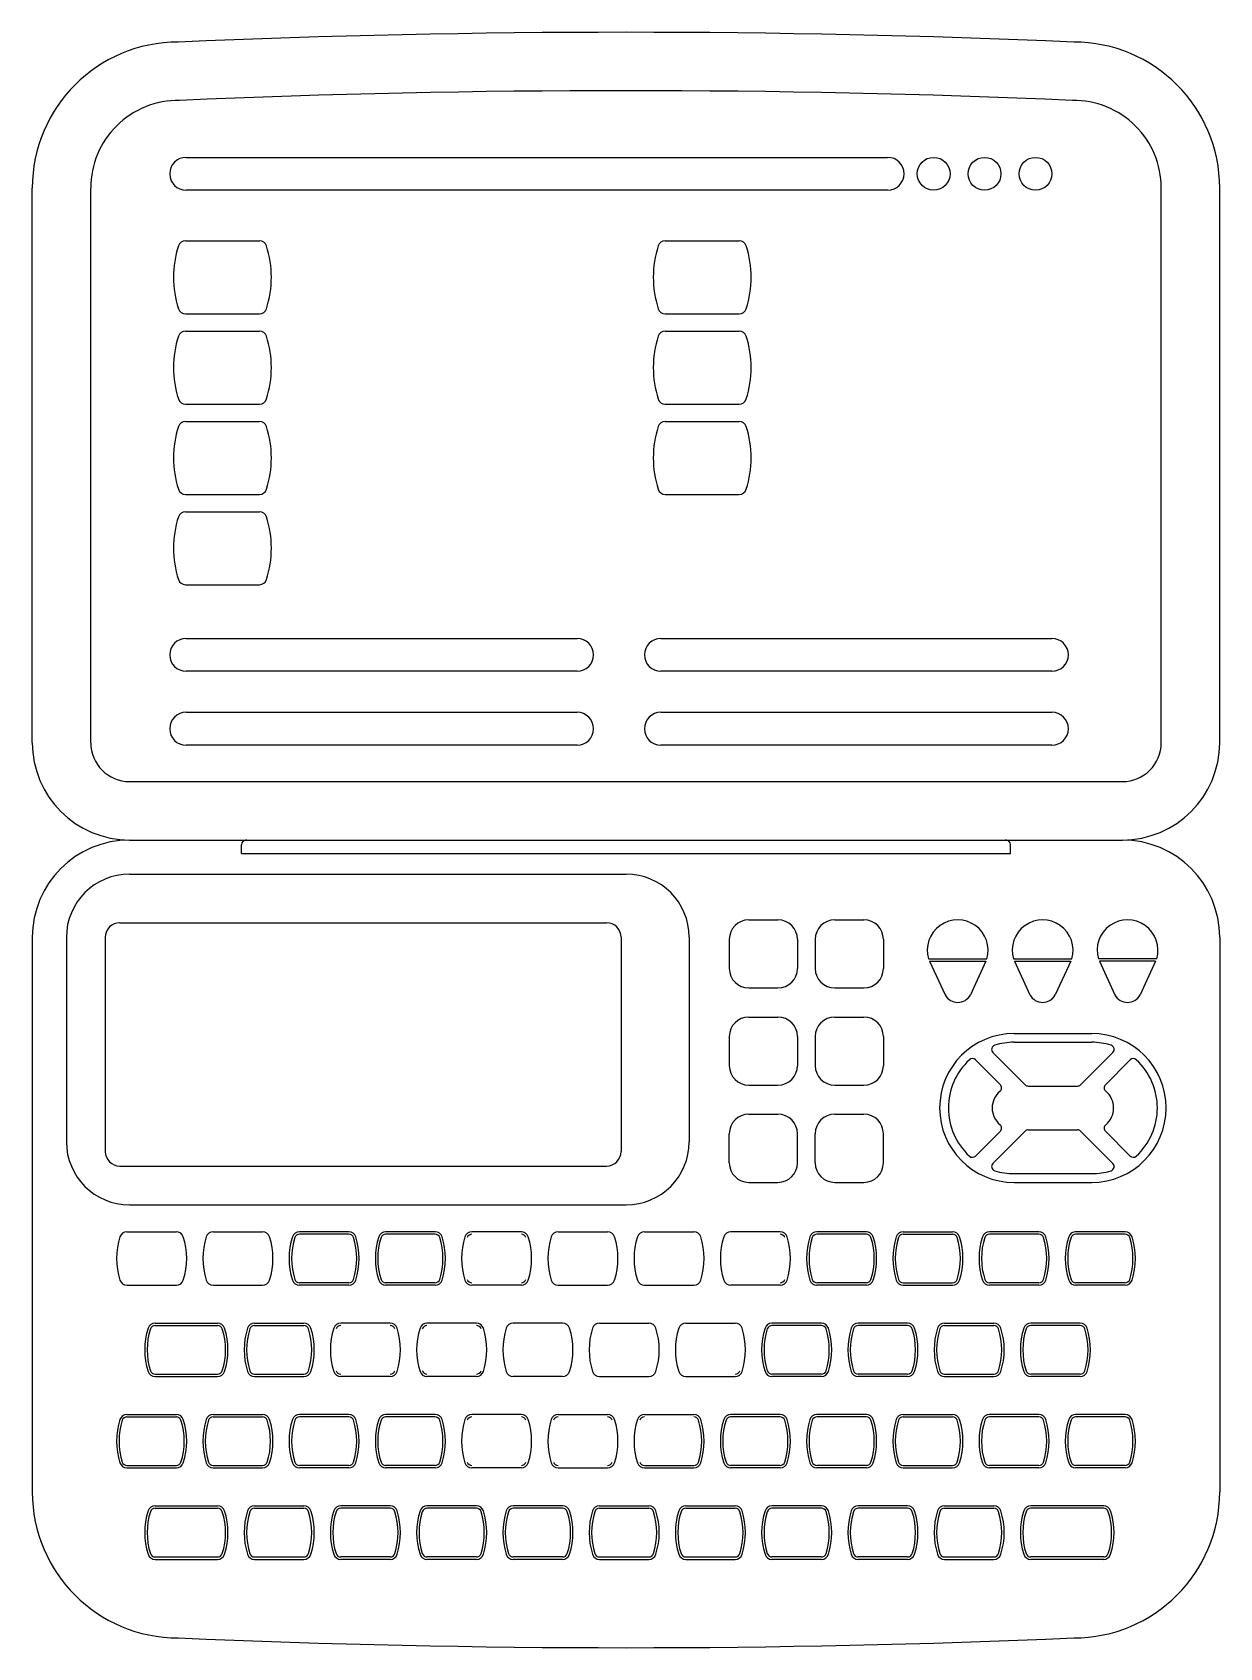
# Model space of a CAD drawing. Header units: millimetres. Extents: x 1333.384 to 1333.506, y 2711.468 to 2711.634.
import ezdxf

# ---------------------------------------------------------------- set-up
doc = ezdxf.new("R2010")
doc.units = ezdxf.units.MM
doc.header["$LTSCALE"] = 10
doc.layers.add('Equipam_informática', color=1, linetype='Continuous')

msp = doc.modelspace()

# ---------------------------------------------------------------- linework, layer by layer
at = {"layer": 'Equipam_informática'}
for p, q in [((1333.399586528429, 2711.621537327964), (1333.471667278957, 2711.621537327964)), ((1333.383784724896, 2711.561388365119), (1333.383784724896, 2711.618388365119)), ((1333.389784724896, 2711.561388365119), (1333.389784724896, 2711.618388365119)), ((1333.499784724896, 2711.561388365119), (1333.499784724896, 2711.618388365119)), ((1333.505784724896, 2711.561388365119), (1333.505784724896, 2711.618388365119)), ((1333.471667278957, 2711.618162899326), (1333.399586528429, 2711.618162899326)), ((1333.399512673582, 2711.612963908445), (1333.407132244036, 2711.612963908445)), ((1333.448804427776, 2711.612963908445), (1333.45642399823, 2711.612963908445)), ((1333.399512673582, 2711.605463908445), (1333.407132244036, 2711.605463908445)), ((1333.448804427776, 2711.605463908445), (1333.45642399823, 2711.605463908445)), ((1333.399512673582, 2711.603684230878), (1333.407132244036, 2711.603684230878)), ((1333.448804427776, 2711.603684230878), (1333.45642399823, 2711.603684230878)), ((1333.399512673582, 2711.596184230877), (1333.407132244036, 2711.596184230877)), ((1333.448804427776, 2711.596184230877), (1333.45642399823, 2711.596184230877)), ((1333.399512673582, 2711.59440455331), (1333.407132244036, 2711.59440455331)), ((1333.448804427776, 2711.59440455331), (1333.45642399823, 2711.59440455331)), ((1333.399512673582, 2711.58690455331), (1333.407132244036, 2711.58690455331)), ((1333.448804427776, 2711.58690455331), (1333.45642399823, 2711.58690455331)), ((1333.399512673582, 2711.585124875743), (1333.407132244036, 2711.585124875743)), ((1333.399512673582, 2711.577624875743), (1333.407132244036, 2711.577624875743)), ((1333.399586528429, 2711.57210195704), (1333.439762683873, 2711.57210195704)), ((1333.448371859808, 2711.57210195704), (1333.488548015251, 2711.57210195704)), ((1333.439762683873, 2711.568727528403), (1333.399586528429, 2711.568727528403)), ((1333.488548015251, 2711.568727528403), (1333.448371859808, 2711.568727528403)), ((1333.399586528429, 2711.564509493791), (1333.439762683873, 2711.564509493791)), ((1333.448371859808, 2711.564509493791), (1333.488548015251, 2711.564509493791)), ((1333.439762683873, 2711.561135065154), (1333.399586528429, 2711.561135065154)), ((1333.488548015251, 2711.561135065154), (1333.448371859808, 2711.561135065154)), ((1333.393784724896, 2711.55738836512), (1333.495784724896, 2711.55738836512)), ((1333.393784724896, 2711.551388365119), (1333.405784724896, 2711.551388365119)), ((1333.405284724896, 2711.54998836512), (1333.405284724896, 2711.55088836512)), ((1333.405784724896, 2711.551388365119), (1333.483784724896, 2711.551388365119)), ((1333.483784724896, 2711.551388365119), (1333.495784724896, 2711.551388365119)), ((1333.484284724896, 2711.54998836512), (1333.484284724896, 2711.55088836512)), ((1333.405284724896, 2711.54998836512), (1333.484284724896, 2711.54998836512)), ((1333.393784724896, 2711.547888365119), (1333.444784724896, 2711.547888365119)), ((1333.392784724896, 2711.542888365119), (1333.442784724896, 2711.542888365119)), ((1333.457401958387, 2711.543183659896), (1333.460401958387, 2711.543183659896)), ((1333.466230439525, 2711.543183659896), (1333.469230439526, 2711.543183659896)), ((1333.383784724896, 2711.541388365119), (1333.383784724896, 2711.484388365119)), ((1333.387284724896, 2711.541388365119), (1333.387284724896, 2711.520388365119)), ((1333.391284724896, 2711.541388365119), (1333.391284724896, 2711.519385727981)), ((1333.444284724896, 2711.541388365119), (1333.444284724896, 2711.519385727981)), ((1333.451284724896, 2711.541388365119), (1333.451284724896, 2711.520388365119)), ((1333.455401958386, 2711.541183659897), (1333.455401958386, 2711.538183659897)), ((1333.462401958386, 2711.541183659897), (1333.462401958386, 2711.538183659897)), ((1333.464230439526, 2711.541183659897), (1333.464230439526, 2711.538183659897)), ((1333.471230439526, 2711.541183659897), (1333.471230439526, 2711.538183659897)), ((1333.505784724896, 2711.541388365119), (1333.505784724896, 2711.484388365119)), ((1333.475868396423, 2711.539183659896), (1333.481868396423, 2711.539183659896)), ((1333.475982311529, 2711.538933659896), (1333.477563794035, 2711.535462911895)), ((1333.475982311529, 2711.538933659896), (1333.481754481317, 2711.538933659896)), ((1333.481754481317, 2711.538933659896), (1333.480172998811, 2711.535462911895)), ((1333.484592783536, 2711.539183659896), (1333.490592783536, 2711.539183659896)), ((1333.484706698642, 2711.538933659896), (1333.49047886843, 2711.538933659896)), ((1333.484706698642, 2711.538933659896), (1333.486288181148, 2711.535462911895)), ((1333.49047886843, 2711.538933659896), (1333.488897385925, 2711.535462911895)), ((1333.49931717065, 2711.539183659896), (1333.49331717065, 2711.539183659896)), ((1333.499203255544, 2711.538933659896), (1333.493431085756, 2711.538933659896)), ((1333.493431085756, 2711.538933659896), (1333.495012568261, 2711.535462911895)), ((1333.499203255544, 2711.538933659896), (1333.497621773038, 2711.535462911895)), ((1333.457401958387, 2711.536183659897), (1333.460401958387, 2711.536183659897)), ((1333.466230439525, 2711.536183659897), (1333.469230439526, 2711.536183659897)), ((1333.457401958387, 2711.533196070847), (1333.460401958387, 2711.533196070847)), ((1333.466230439525, 2711.533196070847), (1333.469230439526, 2711.533196070847)), ((1333.455401958386, 2711.531196070847), (1333.455401958386, 2711.528196070847)), ((1333.462401958386, 2711.531196070847), (1333.462401958386, 2711.528196070847)), ((1333.464230439526, 2711.531196070847), (1333.464230439526, 2711.528196070847)), ((1333.471230439526, 2711.531196070847), (1333.471230439526, 2711.528196070847)), ((1333.484660095013, 2711.531501198273), (1333.49263218446, 2711.531501198273)), ((1333.484660095013, 2711.530601198273), (1333.49263218446, 2711.530601198273)), ((1333.48324713065, 2711.52624137043), (1333.4806971866, 2711.52879131448)), ((1333.485801085271, 2711.526233000222), (1333.482481911424, 2711.529552174068)), ((1333.491491194203, 2711.526233000222), (1333.494810368049, 2711.529552174068)), ((1333.494045148824, 2711.52624137043), (1333.496595092873, 2711.52879131448)), ((1333.457401958387, 2711.526196070848), (1333.460401958387, 2711.526196070848)), ((1333.466230439525, 2711.526196070848), (1333.469230439526, 2711.526196070848)), ((1333.486119283322, 2711.526101198273), (1333.491172996151, 2711.526101198273)), ((1333.457401958387, 2711.523208481798), (1333.460401958387, 2711.523208481798)), ((1333.466230439525, 2711.523208481798), (1333.469230439526, 2711.523208481798)), ((1333.455401958386, 2711.518208481798), (1333.455401958386, 2711.521208481798)), ((1333.462401958386, 2711.518208481798), (1333.462401958386, 2711.521208481798)), ((1333.464230439526, 2711.518208481798), (1333.464230439526, 2711.521208481798)), ((1333.471230439526, 2711.518208481798), (1333.471230439526, 2711.521208481798)), ((1333.48324713065, 2711.521461026116), (1333.4806971866, 2711.518911082066)), ((1333.485801085271, 2711.521469396324), (1333.482481911424, 2711.518150222478)), ((1333.486119283322, 2711.521601198273), (1333.491172996151, 2711.521601198273)), ((1333.491491194203, 2711.521469396324), (1333.494810368049, 2711.518150222478)), ((1333.494045148824, 2711.521461026116), (1333.496595092873, 2711.518911082066)), ((1333.392784724896, 2711.517885727981), (1333.442784724896, 2711.517885727981)), ((1333.484660095013, 2711.517101198273), (1333.49263218446, 2711.517101198273)), ((1333.457401958387, 2711.516208481798), (1333.460401958387, 2711.516208481798)), ((1333.466230439525, 2711.516208481798), (1333.469230439526, 2711.516208481798)), ((1333.484660095013, 2711.516201198273), (1333.49263218446, 2711.516201198273)), ((1333.393784724896, 2711.51388836512), (1333.444784724896, 2711.51388836512)), ((1333.393505436444, 2711.511138365119), (1333.398585150081, 2711.511138365119)), ((1333.402367151287, 2711.511138365119), (1333.407446864923, 2711.511138365119)), ((1333.416308579765, 2711.511138365119), (1333.411228866129, 2711.511138365119)), ((1333.416308579765, 2711.51088836512), (1333.411228866129, 2711.51088836512)), ((1333.425170294608, 2711.511138365119), (1333.420090580971, 2711.511138365119)), ((1333.425170294608, 2711.51088836512), (1333.420090580971, 2711.51088836512)), ((1333.434032009451, 2711.511138365119), (1333.428952295814, 2711.511138365119)), ((1333.437814010656, 2711.511138365119), (1333.442893724293, 2711.511138365119)), ((1333.446675725499, 2711.511138365119), (1333.451755439135, 2711.511138365119)), ((1333.460617153977, 2711.511138365119), (1333.455537440341, 2711.511138365119)), ((1333.46947886882, 2711.511138365119), (1333.464399155184, 2711.511138365119)), ((1333.46947886882, 2711.51088836512), (1333.464399155184, 2711.51088836512)), ((1333.473260870026, 2711.511138365119), (1333.478340583662, 2711.511138365119)), ((1333.473260870026, 2711.51088836512), (1333.478340583662, 2711.51088836512)), ((1333.487202298505, 2711.511138365119), (1333.482122584869, 2711.511138365119)), ((1333.487202298505, 2711.51088836512), (1333.482122584869, 2711.51088836512)), ((1333.496064013347, 2711.511138365119), (1333.490984299711, 2711.511138365119)), ((1333.496064013347, 2711.51088836512), (1333.490984299711, 2711.51088836512)), ((1333.393505436444, 2711.505638365119), (1333.398585150081, 2711.505638365119)), ((1333.402367151287, 2711.505638365119), (1333.407446864923, 2711.505638365119)), ((1333.416308579765, 2711.50588836512), (1333.411228866129, 2711.50588836512)), ((1333.416308579765, 2711.505638365119), (1333.411228866129, 2711.505638365119)), ((1333.425170294608, 2711.50588836512), (1333.420090580971, 2711.50588836512)), ((1333.425170294608, 2711.505638365119), (1333.420090580971, 2711.505638365119)), ((1333.434032009451, 2711.505638365119), (1333.428952295814, 2711.505638365119)), ((1333.437814010656, 2711.505638365119), (1333.442893724293, 2711.505638365119)), ((1333.446675725499, 2711.505638365119), (1333.451755439135, 2711.505638365119)), ((1333.460617153977, 2711.505638365119), (1333.455537440341, 2711.505638365119)), ((1333.46947886882, 2711.50588836512), (1333.464399155184, 2711.50588836512)), ((1333.46947886882, 2711.505638365119), (1333.464399155184, 2711.505638365119)), ((1333.473260870026, 2711.50588836512), (1333.478340583662, 2711.50588836512)), ((1333.473260870026, 2711.505638365119), (1333.478340583662, 2711.505638365119)), ((1333.487202298505, 2711.50588836512), (1333.482122584869, 2711.50588836512)), ((1333.487202298505, 2711.505638365119), (1333.482122584869, 2711.505638365119)), ((1333.496064013347, 2711.50588836512), (1333.490984299711, 2711.50588836512)), ((1333.496064013347, 2711.505638365119), (1333.490984299711, 2711.505638365119)), ((1333.396396414195, 2711.501746983746), (1333.402829351045, 2711.501746983746)), ((1333.396396414195, 2711.501496983746), (1333.402829351045, 2711.501496983746)), ((1333.406611352251, 2711.501746983746), (1333.411691065887, 2711.501746983746)), ((1333.406611352251, 2711.501496983746), (1333.411691065887, 2711.501496983746)), ((1333.42055278073, 2711.501746983746), (1333.415473067094, 2711.501746983746)), ((1333.429414495572, 2711.501746983746), (1333.424334781936, 2711.501746983746)), ((1333.438276210414, 2711.501746983746), (1333.433196496778, 2711.501746983746)), ((1333.442058211621, 2711.501746983746), (1333.447137925257, 2711.501746983746)), ((1333.450919926463, 2711.501746983746), (1333.4559996401, 2711.501746983746)), ((1333.464861354942, 2711.501746983746), (1333.459781641306, 2711.501746983746)), ((1333.464861354942, 2711.501496983746), (1333.459781641306, 2711.501496983746)), ((1333.473723069784, 2711.501746983746), (1333.468643356148, 2711.501746983746)), ((1333.473723069784, 2711.501496983746), (1333.468643356148, 2711.501496983746)), ((1333.477505070991, 2711.501746983746), (1333.482584784627, 2711.501746983746)), ((1333.477505070991, 2711.501496983746), (1333.482584784627, 2711.501496983746)), ((1333.491446499469, 2711.501746983746), (1333.486366785833, 2711.501746983746)), ((1333.491446499469, 2711.501496983746), (1333.486366785833, 2711.501496983746)), ((1333.396396414195, 2711.496496983746), (1333.402829351045, 2711.496496983746)), ((1333.396396414195, 2711.496246983746), (1333.402829351045, 2711.496246983746)), ((1333.406611352251, 2711.496496983746), (1333.411691065887, 2711.496496983746)), ((1333.406611352251, 2711.496246983746), (1333.411691065887, 2711.496246983746)), ((1333.42055278073, 2711.496246983746), (1333.415473067094, 2711.496246983746)), ((1333.429414495572, 2711.496246983746), (1333.424334781936, 2711.496246983746)), ((1333.438276210414, 2711.496246983746), (1333.433196496778, 2711.496246983746)), ((1333.442058211621, 2711.496246983746), (1333.447137925257, 2711.496246983746)), ((1333.450919926463, 2711.496246983746), (1333.4559996401, 2711.496246983746)), ((1333.464861354942, 2711.496496983746), (1333.459781641306, 2711.496496983746)), ((1333.464861354942, 2711.496246983746), (1333.459781641306, 2711.496246983746)), ((1333.473723069784, 2711.496496983746), (1333.468643356148, 2711.496496983746)), ((1333.473723069784, 2711.496246983746), (1333.468643356148, 2711.496246983746)), ((1333.477505070991, 2711.496496983746), (1333.482584784627, 2711.496496983746)), ((1333.477505070991, 2711.496246983746), (1333.482584784627, 2711.496246983746)), ((1333.491446499469, 2711.496496983746), (1333.486366785833, 2711.496496983746)), ((1333.491446499469, 2711.496246983746), (1333.486366785833, 2711.496246983746)), ((1333.393505436444, 2711.492355602372), (1333.398585150081, 2711.492355602372)), ((1333.402367151287, 2711.492355602372), (1333.407446864923, 2711.492355602372)), ((1333.416308579765, 2711.492355602372), (1333.411228866129, 2711.492355602372)), ((1333.425170294608, 2711.492355602372), (1333.420090580971, 2711.492355602372)), ((1333.434032009451, 2711.492355602372), (1333.428952295814, 2711.492355602372)), ((1333.437814010656, 2711.492355602372), (1333.442893724293, 2711.492355602372)), ((1333.446675725499, 2711.492355602372), (1333.451755439135, 2711.492355602372)), ((1333.460617153977, 2711.492355602372), (1333.455537440341, 2711.492355602372)), ((1333.46947886882, 2711.492355602372), (1333.464399155184, 2711.492355602372)), ((1333.473260870026, 2711.492355602372), (1333.478340583662, 2711.492355602372)), ((1333.487202298505, 2711.492355602372), (1333.482122584869, 2711.492355602372)), ((1333.496064013347, 2711.492355602372), (1333.490984299711, 2711.492355602372)), ((1333.393505436444, 2711.492105602372), (1333.398585150081, 2711.492105602372)), ((1333.402367151287, 2711.492105602372), (1333.407446864923, 2711.492105602372)), ((1333.416308579765, 2711.492105602372), (1333.411228866129, 2711.492105602372)), ((1333.425170294608, 2711.492105602372), (1333.420090580971, 2711.492105602372)), ((1333.460617153977, 2711.492105602372), (1333.455537440341, 2711.492105602372)), ((1333.46947886882, 2711.492105602372), (1333.464399155184, 2711.492105602372)), ((1333.473260870026, 2711.492105602372), (1333.478340583662, 2711.492105602372)), ((1333.487202298505, 2711.492105602372), (1333.482122584869, 2711.492105602372)), ((1333.496064013347, 2711.492105602372), (1333.490984299711, 2711.492105602372)), ((1333.393505436444, 2711.487105602372), (1333.398585150081, 2711.487105602372)), ((1333.393505436444, 2711.486855602372), (1333.398585150081, 2711.486855602372)), ((1333.402367151287, 2711.487105602372), (1333.407446864923, 2711.487105602372)), ((1333.402367151287, 2711.486855602372), (1333.407446864923, 2711.486855602372)), ((1333.416308579765, 2711.487105602372), (1333.411228866129, 2711.487105602372)), ((1333.416308579765, 2711.486855602372), (1333.411228866129, 2711.486855602372)), ((1333.425170294608, 2711.487105602372), (1333.420090580971, 2711.487105602372)), ((1333.425170294608, 2711.486855602372), (1333.420090580971, 2711.486855602372)), ((1333.434032009451, 2711.486855602372), (1333.428952295814, 2711.486855602372)), ((1333.437814010656, 2711.486855602372), (1333.442893724293, 2711.486855602372)), ((1333.446675725499, 2711.487105602372), (1333.451755439135, 2711.487105602372)), ((1333.446675725499, 2711.486855602372), (1333.451755439135, 2711.486855602372)), ((1333.460617153977, 2711.487105602372), (1333.455537440341, 2711.487105602372)), ((1333.460617153977, 2711.486855602372), (1333.455537440341, 2711.486855602372)), ((1333.46947886882, 2711.487105602372), (1333.464399155184, 2711.487105602372)), ((1333.46947886882, 2711.486855602372), (1333.464399155184, 2711.486855602372)), ((1333.473260870026, 2711.487105602372), (1333.478340583662, 2711.487105602372)), ((1333.473260870026, 2711.486855602372), (1333.478340583662, 2711.486855602372)), ((1333.487202298505, 2711.487105602372), (1333.482122584869, 2711.487105602372)), ((1333.487202298505, 2711.486855602372), (1333.482122584869, 2711.486855602372)), ((1333.496064013347, 2711.487105602372), (1333.490984299711, 2711.487105602372)), ((1333.496064013347, 2711.486855602372), (1333.490984299711, 2711.486855602372)), ((1333.396396414195, 2711.482964220998), (1333.402829351045, 2711.482964220998)), ((1333.396396414195, 2711.482714220998), (1333.402829351045, 2711.482714220998)), ((1333.406611352251, 2711.482964220998), (1333.411691065887, 2711.482964220998)), ((1333.406611352251, 2711.482714220998), (1333.411691065887, 2711.482714220998)), ((1333.42055278073, 2711.482964220998), (1333.415473067094, 2711.482964220998)), ((1333.42055278073, 2711.482714220998), (1333.415473067094, 2711.482714220998)), ((1333.429414495572, 2711.482964220998), (1333.424334781936, 2711.482964220998)), ((1333.429414495572, 2711.482714220998), (1333.424334781936, 2711.482714220998)), ((1333.438276210414, 2711.482964220998), (1333.433196496778, 2711.482964220998)), ((1333.438276210414, 2711.482714220998), (1333.433196496778, 2711.482714220998)), ((1333.442058211621, 2711.482964220998), (1333.447137925257, 2711.482964220998)), ((1333.442058211621, 2711.482714220998), (1333.447137925257, 2711.482714220998)), ((1333.450919926463, 2711.482964220998), (1333.4559996401, 2711.482964220998)), ((1333.450919926463, 2711.482714220998), (1333.4559996401, 2711.482714220998)), ((1333.464861354942, 2711.482964220998), (1333.459781641306, 2711.482964220998)), ((1333.464861354942, 2711.482714220998), (1333.459781641306, 2711.482714220998)), ((1333.473723069784, 2711.482964220998), (1333.468643356148, 2711.482964220998)), ((1333.473723069784, 2711.482714220998), (1333.468643356148, 2711.482714220998)), ((1333.477505070991, 2711.482964220998), (1333.482584784627, 2711.482964220998)), ((1333.477505070991, 2711.482714220998), (1333.482584784627, 2711.482714220998)), ((1333.493866244258, 2711.482964220998), (1333.486366785833, 2711.482964220998)), ((1333.493866244258, 2711.482714220998), (1333.486366785833, 2711.482714220998)), ((1333.396396414195, 2711.477714220998), (1333.402829351045, 2711.477714220998)), ((1333.396396414195, 2711.477464220999), (1333.402829351045, 2711.477464220999)), ((1333.406611352251, 2711.477714220998), (1333.411691065887, 2711.477714220998)), ((1333.406611352251, 2711.477464220999), (1333.411691065887, 2711.477464220999)), ((1333.42055278073, 2711.477714220998), (1333.415473067094, 2711.477714220998)), ((1333.42055278073, 2711.477464220999), (1333.415473067094, 2711.477464220999)), ((1333.429414495572, 2711.477714220998), (1333.424334781936, 2711.477714220998)), ((1333.429414495572, 2711.477464220999), (1333.424334781936, 2711.477464220999)), ((1333.438276210414, 2711.477714220998), (1333.433196496778, 2711.477714220998)), ((1333.438276210414, 2711.477464220999), (1333.433196496778, 2711.477464220999)), ((1333.442058211621, 2711.477714220998), (1333.447137925257, 2711.477714220998)), ((1333.442058211621, 2711.477464220999), (1333.447137925257, 2711.477464220999)), ((1333.450919926463, 2711.477714220998), (1333.4559996401, 2711.477714220998)), ((1333.450919926463, 2711.477464220999), (1333.4559996401, 2711.477464220999)), ((1333.464861354942, 2711.477714220998), (1333.459781641306, 2711.477714220998)), ((1333.464861354942, 2711.477464220999), (1333.459781641306, 2711.477464220999)), ((1333.473723069784, 2711.477714220998), (1333.468643356148, 2711.477714220998)), ((1333.473723069784, 2711.477464220999), (1333.468643356148, 2711.477464220999)), ((1333.477505070991, 2711.477714220998), (1333.482584784627, 2711.477714220998)), ((1333.477505070991, 2711.477464220999), (1333.482584784627, 2711.477464220999)), ((1333.493866244258, 2711.477714220998), (1333.486366785833, 2711.477714220998)), ((1333.493866244258, 2711.477464220999), (1333.486366785833, 2711.477464220999))]:
    msp.add_line(p, q, dxfattribs=at)
for centre in [(1333.476393885032, 2711.619850113645), (1333.481626913924, 2711.619850113645), (1333.486859942817, 2711.619850113645)]:
    msp.add_circle(centre, 0.001687214318716102, dxfattribs=at)
for centre, radius, start, end in [((1333.398784724896, 2711.618388365119), 0.015, 90, 180), ((1333.444784724896, 2710.57588836512), 1.058499999999615, 87.509271466059, 92.49072853394101), ((1333.490784724896, 2711.618388365119), 0.015, 0, 90), ((1333.444784724896, 2710.57588836512), 1.052499999999615, 87.5012783645634, 92.49872163543661), ((1333.398784724896, 2711.618388365119), 0.008999999999999998, 89.27388083983496, 180), ((1333.490784724896, 2711.618388365119), 0.008999999999999998, 0, 90.72611916016504), ((1333.399586528429, 2711.619850113645), 0.001687214318716102, 90, 270), ((1333.471667278957, 2711.619850113645), 0.001687214318716102, 270, 90), ((1333.408953017838, 2711.609213908445), 0.01065555902859791, 162.3705228711158, 197.6294771288842), ((1333.399512673582, 2711.612213908445), 0.00075, 90, 162.3705228711158), ((1333.407132244036, 2711.612213908445), 0.00075, 17.62947713012575, 90), ((1333.397691899781, 2711.609213908445), 0.01065555902859791, 342.3705228698742, 17.62947713012575), ((1333.458244772032, 2711.609213908445), 0.01065555902859791, 162.3705228711158, 197.6294771288842), ((1333.448804427776, 2711.612213908445), 0.00075, 90, 162.3705228711158), ((1333.45642399823, 2711.612213908445), 0.00075, 17.62947713012575, 90), ((1333.446983653975, 2711.609213908445), 0.01065555902859791, 342.3705228698742, 17.62947713012575), ((1333.399512673582, 2711.606213908445), 0.00075, 197.6294771288842, 270), ((1333.407132244036, 2711.606213908445), 0.00075, 270, 342.3705228698742), ((1333.448804427776, 2711.606213908445), 0.00075, 197.6294771288842, 270), ((1333.45642399823, 2711.606213908445), 0.00075, 270, 342.3705228698742), ((1333.399512673582, 2711.602934230878), 0.00075, 90, 162.3705228711158), ((1333.407132244036, 2711.602934230878), 0.00075, 17.62947713012575, 90), ((1333.448804427776, 2711.602934230878), 0.00075, 90, 162.3705228711158), ((1333.45642399823, 2711.602934230878), 0.00075, 17.62947713012575, 90), ((1333.408953017838, 2711.599934230878), 0.01065555902859791, 162.3705228711158, 197.6294771288842), ((1333.397691899781, 2711.599934230878), 0.01065555902859791, 342.3705228698742, 17.62947713012575), ((1333.458244772032, 2711.599934230878), 0.01065555902859791, 162.3705228711158, 197.6294771288842), ((1333.446983653975, 2711.599934230878), 0.01065555902859791, 342.3705228698742, 17.62947713012575), ((1333.399512673582, 2711.596934230877), 0.00075, 197.6294771288842, 270), ((1333.407132244036, 2711.596934230877), 0.00075, 270, 342.3705228698742), ((1333.448804427776, 2711.596934230877), 0.00075, 197.6294771288842, 270), ((1333.45642399823, 2711.596934230877), 0.00075, 270, 342.3705228698742), ((1333.408953017838, 2711.59065455331), 0.01065555902859791, 162.3705228711158, 197.6294771288842), ((1333.399512673582, 2711.59365455331), 0.00075, 90, 162.3705228711158), ((1333.407132244036, 2711.59365455331), 0.00075, 17.62947713012575, 90), ((1333.397691899781, 2711.59065455331), 0.01065555902859791, 342.3705228698742, 17.62947713012575), ((1333.458244772032, 2711.59065455331), 0.01065555902859791, 162.3705228711158, 197.6294771288842), ((1333.448804427776, 2711.59365455331), 0.00075, 90, 162.3705228711158), ((1333.45642399823, 2711.59365455331), 0.00075, 17.62947713012575, 90), ((1333.446983653975, 2711.59065455331), 0.01065555902859791, 342.3705228698742, 17.62947713012575), ((1333.399512673582, 2711.58765455331), 0.00075, 197.6294771288842, 270), ((1333.407132244036, 2711.58765455331), 0.00075, 270, 342.3705228698742), ((1333.448804427776, 2711.58765455331), 0.00075, 197.6294771288842, 270), ((1333.45642399823, 2711.58765455331), 0.00075, 270, 342.3705228698742), ((1333.399512673582, 2711.584374875742), 0.00075, 90, 162.3705228711158), ((1333.407132244036, 2711.584374875742), 0.00075, 17.62947713012575, 90), ((1333.408953017838, 2711.581374875743), 0.01065555902859791, 162.3705228711158, 197.6294771288842), ((1333.397691899781, 2711.581374875743), 0.01065555902859791, 342.3705228698742, 17.62947713012575), ((1333.399512673582, 2711.578374875743), 0.00075, 197.6294771288842, 270), ((1333.407132244036, 2711.578374875743), 0.00075, 270, 342.3705228698742), ((1333.399586528429, 2711.570414742721), 0.001687214318716102, 90, 270), ((1333.439762683873, 2711.570414742721), 0.001687214318716102, 270, 90), ((1333.448371859808, 2711.570414742721), 0.001687214318716102, 90, 270), ((1333.488548015251, 2711.570414742721), 0.001687214318716102, 270, 90), ((1333.399586528429, 2711.562822279473), 0.001687214318716102, 90, 270), ((1333.439762683873, 2711.562822279473), 0.001687214318716102, 270, 90), ((1333.448371859808, 2711.562822279473), 0.001687214318716102, 90, 270), ((1333.488548015251, 2711.562822279473), 0.001687214318716102, 270, 90), ((1333.393784724896, 2711.561388365119), 0.01, 180, 270), ((1333.393784724896, 2711.561388365119), 0.004000000000000001, 180, 270), ((1333.495784724896, 2711.561388365119), 0.01, 270, 0), ((1333.495784724896, 2711.561388365119), 0.004000000000000001, 270, 0), ((1333.393784724896, 2711.541388365119), 0.01, 90, 180), ((1333.405784724896, 2711.55088836512), 0.0005, 90, 180), ((1333.483784724896, 2711.55088836512), 0.0005, 0, 90), ((1333.495784724896, 2711.541388365119), 0.01, 0, 90), ((1333.393784724896, 2711.541388365119), 0.006500000000000001, 90, 180), ((1333.444784724896, 2711.541388365119), 0.006500000000000001, 0, 90), ((1333.392784724896, 2711.541388365119), 0.0015, 90, 180), ((1333.442784724896, 2711.541388365119), 0.0015, 0, 90), ((1333.457401958387, 2711.541183659897), 0.002, 90, 180), ((1333.460401958387, 2711.541183659897), 0.002, 0, 90), ((1333.466230439525, 2711.541183659897), 0.002, 90, 180), ((1333.469230439526, 2711.541183659897), 0.002, 0, 90), ((1333.478868396423, 2711.540058659897), 0.003125000000001137, 343.7397952919486, 196.2602047080514), ((1333.487592783536, 2711.540058659897), 0.003125000000001137, 343.7397952919486, 196.2602047080514), ((1333.49631717065, 2711.540058659897), 0.003125000000001137, 343.7397952919486, 196.2602047080514), ((1333.457401958387, 2711.538183659897), 0.002, 180, 270), ((1333.460401958387, 2711.538183659897), 0.002, 270, 0), ((1333.466230439525, 2711.538183659897), 0.002, 180, 270), ((1333.469230439526, 2711.538183659897), 0.002, 270, 0), ((1333.478868396423, 2711.536203190632), 0.0015, 209.5721492738313, 330.4278507261687), ((1333.487592783536, 2711.536203190632), 0.0015, 209.5721492738313, 330.4278507261687), ((1333.49631717065, 2711.536203190632), 0.0015, 209.5721492738313, 330.4278507261687), ((1333.457401958387, 2711.531196070847), 0.002, 90, 180), ((1333.460401958387, 2711.531196070847), 0.002, 0, 90), ((1333.466230439525, 2711.531196070847), 0.002, 90, 180), ((1333.469230439526, 2711.531196070847), 0.002, 0, 90), ((1333.484660095013, 2711.523851198272), 0.007650000000000157, 90, 270), ((1333.484660095013, 2711.523851198272), 0.006750000000000157, 90, 107.1716774836625), ((1333.49263218446, 2711.523851198272), 0.007650000000000157, 270, 90), ((1333.49263218446, 2711.523851198272), 0.006750000000000157, 72.82832251470815, 90), ((1333.484660095013, 2711.523851198272), 0.006750000000000157, 132.8077628183636, 227.1922371816364), ((1333.480378988548, 2711.528473116428), 0.00045, 45, 132.8077628183636), ((1333.482800109475, 2711.52987037212), 0.00045, 107.1716774836625, 225), ((1333.494492169998, 2711.52987037212), 0.00045, 315, 72.82832251470815), ((1333.496913290925, 2711.528473116428), 0.00045, 47.19223718163641, 135), ((1333.49263218446, 2711.523851198272), 0.006750000000000157, 312.8077628193193, 47.19223718163641), ((1333.457401958387, 2711.528196070847), 0.002, 180, 270), ((1333.460401958387, 2711.528196070847), 0.002, 270, 0), ((1333.466230439525, 2711.528196070847), 0.002, 180, 270), ((1333.469230439526, 2711.528196070847), 0.002, 270, 0), ((1333.484660095013, 2711.523851198272), 0.002250000000000157, 129.8792133057722, 230.1207866942278), ((1333.482928932598, 2711.525923172378), 0.00045, 309.8792133057722, 45), ((1333.486119283322, 2711.526551198273), 0.00045, 225, 270), ((1333.491172996151, 2711.526551198273), 0.00045, 270, 315), ((1333.494363346875, 2711.525923172378), 0.00045, 135, 230.1207866942278), ((1333.49263218446, 2711.523851198272), 0.002250000000000157, 309.8792133057722, 50.12078669422782), ((1333.457401958387, 2711.521208481798), 0.002, 90, 180), ((1333.460401958387, 2711.521208481798), 0.002, 0, 90), ((1333.466230439525, 2711.521208481798), 0.002, 90, 180), ((1333.469230439526, 2711.521208481798), 0.002, 0, 90), ((1333.482928932598, 2711.521779224167), 0.00045, 315, 50.12078669422782), ((1333.494363346875, 2711.521779224167), 0.00045, 129.8792133057722, 225), ((1333.393784724896, 2711.520388365119), 0.006500000000000001, 180, 270), ((1333.444784724896, 2711.520388365119), 0.006500000000000001, 270, 0), ((1333.486119283322, 2711.521151198272), 0.00045, 90, 135), ((1333.486119283322, 2711.521151198272), 0.00045, 90, 135), ((1333.491172996151, 2711.521151198272), 0.00045, 45, 90), ((1333.491172996151, 2711.521151198272), 0.00045, 45, 90), ((1333.392784724896, 2711.519385727981), 0.0015, 180, 270), ((1333.442784724896, 2711.519385727981), 0.0015, 270, 0), ((1333.480378988548, 2711.519229280118), 0.00045, 227.1922371816364, 315), ((1333.496913290925, 2711.519229280118), 0.00045, 225, 312.8077628193193), ((1333.457401958387, 2711.518208481798), 0.002, 180, 270), ((1333.460401958387, 2711.518208481798), 0.002, 270, 0), ((1333.466230439525, 2711.518208481798), 0.002, 180, 270), ((1333.469230439526, 2711.518208481798), 0.002, 270, 0), ((1333.482800109475, 2711.517832024426), 0.00045, 135, 252.8283225163374), ((1333.484660095013, 2711.523851198272), 0.006750000000000157, 252.8283225163374, 270), ((1333.49263218446, 2711.523851198272), 0.006750000000000157, 270, 287.1716774852919), ((1333.494492169998, 2711.517832024426), 0.00045, 287.1716774852919, 45), ((1333.399798999282, 2711.50838836512), 0.007353706019065275, 162.3705228711158, 197.6294771288842), ((1333.393505436444, 2711.51038836512), 0.00075, 90, 162.3705228711158), ((1333.39858515008, 2711.51038836512), 0.00075, 17.62947713012575, 90), ((1333.392291587243, 2711.50838836512), 0.007353706019065275, 342.3705228698742, 17.62947713012575), ((1333.408660714124, 2711.50838836512), 0.007353706019065275, 162.3705228711158, 197.6294771288842), ((1333.402367151287, 2711.51038836512), 0.00075, 90, 162.3705228711158), ((1333.407446864923, 2711.51038836512), 0.00075, 17.62947713012575, 90), ((1333.401153302086, 2711.50838836512), 0.007353706019065275, 342.3705228698742, 17.62947713012575), ((1333.417522428967, 2711.50838836512), 0.007353706019065275, 162.3705228698743, 197.6294771301258), ((1333.417522428967, 2711.50838836512), 0.007103706019065275, 162.3705228698743, 197.6294771301258), ((1333.411228866129, 2711.51038836512), 0.00075, 90, 162.3705228698743), ((1333.411228866129, 2711.51038836512), 0.0005, 90, 162.3705228698743), ((1333.416308579765, 2711.51038836512), 0.00075, 17.62947712888418, 90), ((1333.416308579765, 2711.51038836512), 0.0005, 17.62947712888418, 90), ((1333.410015016928, 2711.50838836512), 0.007103706019065275, 342.3705228711158, 17.62947712888418), ((1333.410015016928, 2711.50838836512), 0.007353706019065275, 342.3705228711158, 17.62947712888418), ((1333.426384143809, 2711.50838836512), 0.007353706019065275, 162.3705228698743, 197.6294771301258), ((1333.426384143809, 2711.50838836512), 0.007103706019065275, 162.3705228698743, 197.6294771301258), ((1333.420090580971, 2711.51038836512), 0.00075, 90, 162.3705228698743), ((1333.420090580971, 2711.51038836512), 0.0005, 90, 162.3705228698743), ((1333.425170294608, 2711.51038836512), 0.00075, 17.62947712888418, 90), ((1333.425170294608, 2711.51038836512), 0.0005, 17.62947712888418, 90), ((1333.41887673177, 2711.50838836512), 0.007103706019065275, 342.3705228711158, 17.62947712888418), ((1333.41887673177, 2711.50838836512), 0.007353706019065275, 342.3705228711158, 17.62947712888418), ((1333.435245858651, 2711.50838836512), 0.007353706019065275, 162.3705228698743, 197.6294771301258), ((1333.428952295814, 2711.51038836512), 0.00075, 90, 162.3705228698743), ((1333.428952295814, 2711.51038836512), 0.0005, 90, 162.3705228698743), ((1333.434032009451, 2711.51038836512), 0.00075, 17.62947712888418, 90), ((1333.434032009451, 2711.51038836512), 0.0005, 17.62947712888418, 90), ((1333.427738446613, 2711.50838836512), 0.007353706019065275, 342.3705228711158, 17.62947712888418), ((1333.444107573494, 2711.50838836512), 0.007353706019065275, 162.3705228711158, 197.6294771288842), ((1333.437814010656, 2711.51038836512), 0.00075, 90, 162.3705228711158), ((1333.442893724293, 2711.51038836512), 0.00075, 17.62947713012575, 90), ((1333.436600161456, 2711.50838836512), 0.007353706019065275, 342.3705228698742, 17.62947713012575), ((1333.452969288336, 2711.50838836512), 0.007353706019065275, 162.3705228711158, 197.6294771288842), ((1333.446675725499, 2711.51038836512), 0.00075, 90, 162.3705228711158), ((1333.451755439135, 2711.51038836512), 0.00075, 17.62947713012575, 90), ((1333.445461876298, 2711.50838836512), 0.007353706019065275, 342.3705228698742, 17.62947713012575), ((1333.461831003178, 2711.50838836512), 0.007353706019065275, 162.3705228698743, 197.6294771301258), ((1333.455537440341, 2711.51038836512), 0.00075, 90, 162.3705228698743), ((1333.460617153977, 2711.51038836512), 0.00075, 17.62947712888418, 90), ((1333.460617153977, 2711.51038836512), 0.0005, 17.62947712888418, 90), ((1333.45432359114, 2711.50838836512), 0.007353706019065275, 342.3705228711158, 17.62947712888418), ((1333.470692718021, 2711.50838836512), 0.007353706019065275, 162.3705228698743, 197.6294771301258), ((1333.470692718021, 2711.50838836512), 0.007103706019065275, 162.3705228698743, 197.6294771301258), ((1333.464399155184, 2711.51038836512), 0.00075, 90, 162.3705228698743), ((1333.464399155184, 2711.51038836512), 0.0005, 90, 162.3705228698743), ((1333.46947886882, 2711.51038836512), 0.00075, 17.62947712888418, 90), ((1333.46947886882, 2711.51038836512), 0.0005, 17.62947712888418, 90), ((1333.463185305983, 2711.50838836512), 0.007103706019065275, 342.3705228711158, 17.62947712888418), ((1333.463185305983, 2711.50838836512), 0.007353706019065275, 342.3705228711158, 17.62947712888418), ((1333.479554432863, 2711.50838836512), 0.007353706019065275, 162.3705228711158, 197.6294771288842), ((1333.479554432863, 2711.50838836512), 0.007103706019065275, 162.3705228711158, 197.6294771288842), ((1333.473260870026, 2711.51038836512), 0.00075, 90, 162.3705228711158), ((1333.473260870026, 2711.51038836512), 0.0005, 90, 162.3705228711158), ((1333.478340583662, 2711.51038836512), 0.00075, 17.62947713012575, 90), ((1333.478340583662, 2711.51038836512), 0.0005, 17.62947713012575, 90), ((1333.472047020826, 2711.50838836512), 0.007103706019065275, 342.3705228698742, 17.62947713012575), ((1333.472047020826, 2711.50838836512), 0.007353706019065275, 342.3705228698742, 17.62947713012575), ((1333.488416147705, 2711.50838836512), 0.007353706019065275, 162.3705228698743, 197.6294771301258), ((1333.488416147705, 2711.50838836512), 0.007103706019065275, 162.3705228698743, 197.6294771301258), ((1333.482122584869, 2711.51038836512), 0.00075, 90, 162.3705228698743), ((1333.482122584869, 2711.51038836512), 0.0005, 90, 162.3705228698743), ((1333.487202298505, 2711.51038836512), 0.00075, 17.62947712888418, 90), ((1333.487202298505, 2711.51038836512), 0.0005, 17.62947712888418, 90), ((1333.480908735668, 2711.50838836512), 0.007103706019065275, 342.3705228711158, 17.62947712888418), ((1333.480908735668, 2711.50838836512), 0.007353706019065275, 342.3705228711158, 17.62947712888418), ((1333.497277862548, 2711.50838836512), 0.007353706019065275, 162.3705228698743, 197.6294771301258), ((1333.497277862548, 2711.50838836512), 0.007103706019065275, 162.3705228698743, 197.6294771301258), ((1333.490984299711, 2711.51038836512), 0.00075, 90, 162.3705228698743), ((1333.490984299711, 2711.51038836512), 0.0005, 90, 162.3705228698743), ((1333.496064013347, 2711.51038836512), 0.00075, 17.62947712888418, 90), ((1333.496064013347, 2711.51038836512), 0.0005, 17.62947712888418, 90), ((1333.48977045051, 2711.50838836512), 0.007103706019065275, 342.3705228711158, 17.62947712888418), ((1333.48977045051, 2711.50838836512), 0.007353706019065275, 342.3705228711158, 17.62947712888418), ((1333.393505436444, 2711.50638836512), 0.00075, 197.6294771288842, 270), ((1333.39858515008, 2711.50638836512), 0.00075, 270, 342.3705228698742), ((1333.402367151287, 2711.50638836512), 0.00075, 197.6294771288842, 270), ((1333.407446864923, 2711.50638836512), 0.00075, 270, 342.3705228698742), ((1333.411228866129, 2711.50638836512), 0.00075, 197.6294771301258, 270), ((1333.411228866129, 2711.50638836512), 0.0005, 197.6294771301258, 270), ((1333.416308579765, 2711.50638836512), 0.0005, 270, 342.3705228711158), ((1333.416308579765, 2711.50638836512), 0.00075, 270, 342.3705228711158), ((1333.420090580971, 2711.50638836512), 0.00075, 197.6294771301258, 270), ((1333.420090580971, 2711.50638836512), 0.0005, 197.6294771301258, 270), ((1333.425170294608, 2711.50638836512), 0.0005, 270, 342.3705228711158), ((1333.425170294608, 2711.50638836512), 0.00075, 270, 342.3705228711158), ((1333.428952295814, 2711.50638836512), 0.00075, 197.6294771301258, 270), ((1333.428952295814, 2711.50638836512), 0.0005, 197.6294771301258, 270), ((1333.434032009451, 2711.50638836512), 0.0005, 270, 342.3705228711158), ((1333.434032009451, 2711.50638836512), 0.00075, 270, 342.3705228711158), ((1333.437814010656, 2711.50638836512), 0.00075, 197.6294771288842, 270), ((1333.442893724293, 2711.50638836512), 0.00075, 270, 342.3705228698742), ((1333.446675725499, 2711.50638836512), 0.00075, 197.6294771288842, 270), ((1333.451755439135, 2711.50638836512), 0.00075, 270, 342.3705228698742), ((1333.455537440341, 2711.50638836512), 0.00075, 197.6294771301258, 270), ((1333.460617153977, 2711.50638836512), 0.0005, 270, 342.3705228711158), ((1333.460617153977, 2711.50638836512), 0.00075, 270, 342.3705228711158), ((1333.464399155184, 2711.50638836512), 0.00075, 197.6294771301258, 270), ((1333.464399155184, 2711.50638836512), 0.0005, 197.6294771301258, 270), ((1333.46947886882, 2711.50638836512), 0.0005, 270, 342.3705228711158), ((1333.46947886882, 2711.50638836512), 0.00075, 270, 342.3705228711158), ((1333.473260870026, 2711.50638836512), 0.00075, 197.6294771288842, 270), ((1333.473260870026, 2711.50638836512), 0.0005, 197.6294771288842, 270), ((1333.478340583662, 2711.50638836512), 0.0005, 270, 342.3705228698742), ((1333.478340583662, 2711.50638836512), 0.00075, 270, 342.3705228698742), ((1333.482122584869, 2711.50638836512), 0.00075, 197.6294771301258, 270), ((1333.482122584869, 2711.50638836512), 0.0005, 197.6294771301258, 270), ((1333.487202298505, 2711.50638836512), 0.0005, 270, 342.3705228711158), ((1333.487202298505, 2711.50638836512), 0.00075, 270, 342.3705228711158), ((1333.490984299711, 2711.50638836512), 0.00075, 197.6294771301258, 270), ((1333.490984299711, 2711.50638836512), 0.0005, 197.6294771301258, 270), ((1333.496064013347, 2711.50638836512), 0.0005, 270, 342.3705228711158), ((1333.496064013347, 2711.50638836512), 0.00075, 270, 342.3705228711158), ((1333.402689977032, 2711.498996983746), 0.007353706019065275, 162.3705228711158, 197.6294771288842), ((1333.402689977032, 2711.498996983746), 0.007103706019065275, 162.3705228711158, 197.6294771288842), ((1333.396396414195, 2711.500996983746), 0.00075, 90, 162.3705228711158), ((1333.396396414195, 2711.500996983746), 0.0005, 90, 162.3705228711158), ((1333.402829351045, 2711.500996983746), 0.00075, 17.62947713012575, 90), ((1333.402829351045, 2711.500996983746), 0.0005, 17.62947713012575, 90), ((1333.396535788208, 2711.498996983746), 0.007103706019065275, 342.3705228698742, 17.62947713012575), ((1333.396535788208, 2711.498996983746), 0.007353706019065275, 342.3705228698742, 17.62947713012575), ((1333.412904915089, 2711.498996983746), 0.007353706019065275, 162.3705228711158, 197.6294771288842), ((1333.412904915089, 2711.498996983746), 0.007103706019065275, 162.3705228711158, 197.6294771288842), ((1333.406611352251, 2711.500996983746), 0.00075, 90, 162.3705228711158), ((1333.406611352251, 2711.500996983746), 0.0005, 90, 162.3705228711158), ((1333.411691065887, 2711.500996983746), 0.00075, 17.62947713012575, 90), ((1333.411691065887, 2711.500996983746), 0.0005, 17.62947713012575, 90), ((1333.40539750305, 2711.498996983746), 0.007103706019065275, 342.3705228698742, 17.62947713012575), ((1333.40539750305, 2711.498996983746), 0.007353706019065275, 342.3705228698742, 17.62947713012575), ((1333.42176662993, 2711.498996983746), 0.007353706019065275, 162.3705228698743, 197.6294771301258), ((1333.415473067094, 2711.500996983746), 0.00075, 90, 162.3705228698743), ((1333.415473067094, 2711.500996983746), 0.0005, 90, 162.3705228698743), ((1333.42055278073, 2711.500996983746), 0.00075, 17.62947712888418, 90), ((1333.42055278073, 2711.500996983746), 0.0005, 17.62947712888418, 90), ((1333.414259217893, 2711.498996983746), 0.007353706019065275, 342.3705228711158, 17.62947712888418), ((1333.430628344773, 2711.498996983746), 0.007353706019065275, 162.3705228698743, 197.6294771301258), ((1333.424334781936, 2711.500996983746), 0.00075, 90, 162.3705228698743), ((1333.424334781936, 2711.500996983746), 0.0005, 90, 162.3705228698743), ((1333.429414495572, 2711.500996983746), 0.00075, 17.62947712888418, 90), ((1333.429414495572, 2711.500996983746), 0.0005, 17.62947712888418, 90), ((1333.423120932735, 2711.498996983746), 0.007353706019065275, 342.3705228711158, 17.62947712888418), ((1333.439490059616, 2711.498996983746), 0.007353706019065275, 162.3705228698743, 197.6294771301258), ((1333.433196496778, 2711.500996983746), 0.00075, 90, 162.3705228698743), ((1333.438276210414, 2711.500996983746), 0.00075, 17.62947712888418, 90), ((1333.431982647578, 2711.498996983746), 0.007353706019065275, 342.3705228711158, 17.62947712888418), ((1333.448351774458, 2711.498996983746), 0.007353706019065275, 162.3705228711158, 197.6294771288842), ((1333.442058211621, 2711.500996983746), 0.00075, 90, 162.3705228711158), ((1333.447137925257, 2711.500996983746), 0.00075, 17.62947713012575, 90), ((1333.44084436242, 2711.498996983746), 0.007353706019065275, 342.3705228698742, 17.62947713012575), ((1333.457213489301, 2711.498996983746), 0.007353706019065275, 162.3705228711158, 197.6294771288842), ((1333.450919926463, 2711.500996983746), 0.00075, 90, 162.3705228711158), ((1333.4559996401, 2711.500996983746), 0.00075, 17.62947713012575, 90), ((1333.449706077263, 2711.498996983746), 0.007353706019065275, 342.3705228698742, 17.62947713012575), ((1333.466075204142, 2711.498996983746), 0.007353706019065275, 162.3705228698743, 197.6294771301258), ((1333.466075204142, 2711.498996983746), 0.007103706019065275, 162.3705228698743, 197.6294771301258), ((1333.459781641306, 2711.500996983746), 0.00075, 90, 162.3705228698743), ((1333.459781641306, 2711.500996983746), 0.0005, 90, 162.3705228698743), ((1333.464861354942, 2711.500996983746), 0.00075, 17.62947712888418, 90), ((1333.464861354942, 2711.500996983746), 0.0005, 17.62947712888418, 90), ((1333.458567792105, 2711.498996983746), 0.007103706019065275, 342.3705228711158, 17.62947712888418), ((1333.458567792105, 2711.498996983746), 0.007353706019065275, 342.3705228711158, 17.62947712888418), ((1333.474936918985, 2711.498996983746), 0.007353706019065275, 162.3705228698743, 197.6294771301258), ((1333.474936918985, 2711.498996983746), 0.007103706019065275, 162.3705228698743, 197.6294771301258), ((1333.468643356148, 2711.500996983746), 0.00075, 90, 162.3705228698743), ((1333.468643356148, 2711.500996983746), 0.0005, 90, 162.3705228698743), ((1333.473723069784, 2711.500996983746), 0.00075, 17.62947712888418, 90), ((1333.473723069784, 2711.500996983746), 0.0005, 17.62947712888418, 90), ((1333.467429506947, 2711.498996983746), 0.007103706019065275, 342.3705228711158, 17.62947712888418), ((1333.467429506947, 2711.498996983746), 0.007353706019065275, 342.3705228711158, 17.62947712888418), ((1333.483798633828, 2711.498996983746), 0.007353706019065275, 162.3705228711158, 197.6294771288842), ((1333.483798633828, 2711.498996983746), 0.007103706019065275, 162.3705228711158, 197.6294771288842), ((1333.477505070991, 2711.500996983746), 0.00075, 90, 162.3705228711158), ((1333.477505070991, 2711.500996983746), 0.0005, 90, 162.3705228711158), ((1333.482584784627, 2711.500996983746), 0.00075, 17.62947713012575, 90), ((1333.482584784627, 2711.500996983746), 0.0005, 17.62947713012575, 90), ((1333.47629122179, 2711.498996983746), 0.007103706019065275, 342.3705228698742, 17.62947713012575), ((1333.47629122179, 2711.498996983746), 0.007353706019065275, 342.3705228698742, 17.62947713012575), ((1333.49266034867, 2711.498996983746), 0.007353706019065275, 162.3705228698743, 197.6294771301258), ((1333.49266034867, 2711.498996983746), 0.007103706019065275, 162.3705228698743, 197.6294771301258), ((1333.486366785833, 2711.500996983746), 0.00075, 90, 162.3705228698743), ((1333.486366785833, 2711.500996983746), 0.0005, 90, 162.3705228698743), ((1333.491446499469, 2711.500996983746), 0.00075, 17.62947712888418, 90), ((1333.491446499469, 2711.500996983746), 0.0005, 17.62947712888418, 90), ((1333.485152936632, 2711.498996983746), 0.007103706019065275, 342.3705228711158, 17.62947712888418), ((1333.485152936632, 2711.498996983746), 0.007353706019065275, 342.3705228711158, 17.62947712888418), ((1333.396396414195, 2711.496996983746), 0.00075, 197.6294771288842, 270), ((1333.396396414195, 2711.496996983746), 0.0005, 197.6294771288842, 270), ((1333.402829351045, 2711.496996983746), 0.0005, 270, 342.3705228698742), ((1333.402829351045, 2711.496996983746), 0.00075, 270, 342.3705228698742), ((1333.406611352251, 2711.496996983746), 0.00075, 197.6294771288842, 270), ((1333.406611352251, 2711.496996983746), 0.0005, 197.6294771288842, 270), ((1333.411691065887, 2711.496996983746), 0.0005, 270, 342.3705228698742), ((1333.411691065887, 2711.496996983746), 0.00075, 270, 342.3705228698742), ((1333.415473067094, 2711.496996983746), 0.00075, 197.6294771301258, 270), ((1333.415473067094, 2711.496996983746), 0.0005, 197.6294771301258, 270), ((1333.42055278073, 2711.496996983746), 0.0005, 270, 342.3705228711158), ((1333.42055278073, 2711.496996983746), 0.00075, 270, 342.3705228711158), ((1333.424334781936, 2711.496996983746), 0.00075, 197.6294771301258, 270), ((1333.424334781936, 2711.496996983746), 0.0005, 197.6294771301258, 270), ((1333.429414495572, 2711.496996983746), 0.0005, 270, 342.3705228711158), ((1333.429414495572, 2711.496996983746), 0.00075, 270, 342.3705228711158), ((1333.433196496778, 2711.496996983746), 0.00075, 197.6294771301258, 270), ((1333.438276210414, 2711.496996983746), 0.00075, 270, 342.3705228711158), ((1333.442058211621, 2711.496996983746), 0.00075, 197.6294771288842, 270), ((1333.447137925257, 2711.496996983746), 0.00075, 270, 342.3705228698742), ((1333.450919926463, 2711.496996983746), 0.00075, 197.6294771288842, 270), ((1333.4559996401, 2711.496996983746), 0.0005, 270, 342.3705228698742), ((1333.4559996401, 2711.496996983746), 0.00075, 270, 342.3705228698742), ((1333.459781641306, 2711.496996983746), 0.00075, 197.6294771301258, 270), ((1333.459781641306, 2711.496996983746), 0.0005, 197.6294771301258, 270), ((1333.464861354942, 2711.496996983746), 0.0005, 270, 342.3705228711158), ((1333.464861354942, 2711.496996983746), 0.00075, 270, 342.3705228711158), ((1333.468643356148, 2711.496996983746), 0.00075, 197.6294771301258, 270), ((1333.468643356148, 2711.496996983746), 0.0005, 197.6294771301258, 270), ((1333.473723069784, 2711.496996983746), 0.0005, 270, 342.3705228711158), ((1333.473723069784, 2711.496996983746), 0.00075, 270, 342.3705228711158), ((1333.477505070991, 2711.496996983746), 0.00075, 197.6294771288842, 270), ((1333.477505070991, 2711.496996983746), 0.0005, 197.6294771288842, 270), ((1333.482584784627, 2711.496996983746), 0.0005, 270, 342.3705228698742), ((1333.482584784627, 2711.496996983746), 0.00075, 270, 342.3705228698742), ((1333.486366785833, 2711.496996983746), 0.00075, 197.6294771301258, 270), ((1333.486366785833, 2711.496996983746), 0.0005, 197.6294771301258, 270), ((1333.491446499469, 2711.496996983746), 0.0005, 270, 342.3705228711158), ((1333.491446499469, 2711.496996983746), 0.00075, 270, 342.3705228711158), ((1333.393505436444, 2711.491605602372), 0.00075, 90, 162.3705228711158), ((1333.39858515008, 2711.491605602372), 0.00075, 17.62947713012575, 90), ((1333.402367151287, 2711.491605602372), 0.00075, 90, 162.3705228711158), ((1333.407446864923, 2711.491605602372), 0.00075, 17.62947713012575, 90), ((1333.411228866129, 2711.491605602372), 0.00075, 90, 162.3705228698743), ((1333.416308579765, 2711.491605602372), 0.00075, 17.62947712888418, 90), ((1333.420090580971, 2711.491605602372), 0.00075, 90, 162.3705228698743), ((1333.425170294608, 2711.491605602372), 0.00075, 17.62947712888418, 90), ((1333.428952295814, 2711.491605602372), 0.00075, 90, 162.3705228698743), ((1333.434032009451, 2711.491605602372), 0.00075, 17.62947712888418, 90), ((1333.437814010656, 2711.491605602372), 0.00075, 90, 162.3705228711158), ((1333.442893724293, 2711.491605602372), 0.00075, 17.62947713012575, 90), ((1333.446675725499, 2711.491605602372), 0.00075, 90, 162.3705228711158), ((1333.451755439135, 2711.491605602372), 0.00075, 17.62947713012575, 90), ((1333.455537440341, 2711.491605602372), 0.00075, 90, 162.3705228698743), ((1333.460617153977, 2711.491605602372), 0.00075, 17.62947712888418, 90), ((1333.464399155184, 2711.491605602372), 0.00075, 90, 162.3705228698743), ((1333.46947886882, 2711.491605602372), 0.00075, 17.62947712888418, 90), ((1333.473260870026, 2711.491605602372), 0.00075, 90, 162.3705228711158), ((1333.478340583662, 2711.491605602372), 0.00075, 17.62947713012575, 90), ((1333.482122584869, 2711.491605602372), 0.00075, 90, 162.3705228698743), ((1333.487202298505, 2711.491605602372), 0.00075, 17.62947712888418, 90), ((1333.490984299711, 2711.491605602372), 0.00075, 90, 162.3705228698743), ((1333.496064013347, 2711.491605602372), 0.00075, 17.62947712888418, 90), ((1333.399798999282, 2711.489605602372), 0.007353706019065275, 162.3705228711158, 197.6294771288842), ((1333.399798999282, 2711.489605602372), 0.007103706019065275, 162.3705228711158, 197.6294771288842), ((1333.393505436444, 2711.491605602372), 0.0005, 90, 162.3705228711158), ((1333.39858515008, 2711.491605602372), 0.0005, 17.62947713012575, 90), ((1333.392291587243, 2711.489605602372), 0.007103706019065275, 342.3705228698742, 17.62947713012575), ((1333.392291587243, 2711.489605602372), 0.007353706019065275, 342.3705228698742, 17.62947713012575), ((1333.408660714124, 2711.489605602372), 0.007353706019065275, 162.3705228711158, 197.6294771288842), ((1333.408660714124, 2711.489605602372), 0.007103706019065275, 162.3705228711158, 197.6294771288842), ((1333.402367151287, 2711.491605602372), 0.0005, 90, 162.3705228711158), ((1333.407446864923, 2711.491605602372), 0.0005, 17.62947713012575, 90), ((1333.401153302086, 2711.489605602372), 0.007103706019065275, 342.3705228698742, 17.62947713012575), ((1333.401153302086, 2711.489605602372), 0.007353706019065275, 342.3705228698742, 17.62947713012575), ((1333.417522428967, 2711.489605602372), 0.007353706019065275, 162.3705228698743, 197.6294771301258), ((1333.417522428967, 2711.489605602372), 0.007103706019065275, 162.3705228698743, 197.6294771301258), ((1333.411228866129, 2711.491605602372), 0.0005, 90, 162.3705228698743), ((1333.416308579765, 2711.491605602372), 0.0005, 17.62947712888418, 90), ((1333.410015016928, 2711.489605602372), 0.007103706019065275, 342.3705228711158, 17.62947712888418), ((1333.410015016928, 2711.489605602372), 0.007353706019065275, 342.3705228711158, 17.62947712888418), ((1333.426384143809, 2711.489605602372), 0.007353706019065275, 162.3705228698743, 197.6294771301258), ((1333.426384143809, 2711.489605602372), 0.007103706019065275, 162.3705228698743, 197.6294771301258), ((1333.420090580971, 2711.491605602372), 0.0005, 90, 162.3705228698743), ((1333.425170294608, 2711.491605602372), 0.0005, 17.62947712888418, 90), ((1333.41887673177, 2711.489605602372), 0.007103706019065275, 342.3705228711158, 17.62947712888418), ((1333.41887673177, 2711.489605602372), 0.007353706019065275, 342.3705228711158, 17.62947712888418), ((1333.435245858651, 2711.489605602372), 0.007353706019065275, 162.3705228698743, 197.6294771301258), ((1333.428952295814, 2711.491605602372), 0.0005, 90, 162.3705228698743), ((1333.434032009451, 2711.491605602372), 0.0005, 17.62947712888418, 90), ((1333.427738446613, 2711.489605602372), 0.007353706019065275, 342.3705228711158, 17.62947712888418), ((1333.444107573494, 2711.489605602372), 0.007353706019065275, 162.3705228711158, 197.6294771288842), ((1333.437814010656, 2711.491605602372), 0.0005, 90, 162.3705228711158), ((1333.442893724293, 2711.491605602372), 0.0005, 17.62947713012575, 90), ((1333.436600161456, 2711.489605602372), 0.007353706019065275, 342.3705228698742, 17.62947713012575), ((1333.452969288336, 2711.489605602372), 0.007353706019065275, 162.3705228711158, 197.6294771288842), ((1333.446675725499, 2711.491605602372), 0.0005, 90, 162.3705228711158), ((1333.451755439135, 2711.491605602372), 0.0005, 17.62947713012575, 90), ((1333.445461876298, 2711.489605602372), 0.007103706019065275, 342.3705228698742, 17.62947713012575), ((1333.445461876298, 2711.489605602372), 0.007353706019065275, 342.3705228698742, 17.62947713012575), ((1333.461831003178, 2711.489605602372), 0.007353706019065275, 162.3705228698743, 197.6294771301258), ((1333.461831003178, 2711.489605602372), 0.007103706019065275, 162.3705228698743, 197.6294771301258), ((1333.455537440341, 2711.491605602372), 0.0005, 90, 162.3705228698743), ((1333.460617153977, 2711.491605602372), 0.0005, 17.62947712888418, 90), ((1333.45432359114, 2711.489605602372), 0.007103706019065275, 342.3705228711158, 17.62947712888418), ((1333.45432359114, 2711.489605602372), 0.007353706019065275, 342.3705228711158, 17.62947712888418), ((1333.470692718021, 2711.489605602372), 0.007353706019065275, 162.3705228698743, 197.6294771301258), ((1333.470692718021, 2711.489605602372), 0.007103706019065275, 162.3705228698743, 197.6294771301258), ((1333.464399155184, 2711.491605602372), 0.0005, 90, 162.3705228698743), ((1333.46947886882, 2711.491605602372), 0.0005, 17.62947712888418, 90), ((1333.463185305983, 2711.489605602372), 0.007103706019065275, 342.3705228711158, 17.62947712888418), ((1333.463185305983, 2711.489605602372), 0.007353706019065275, 342.3705228711158, 17.62947712888418), ((1333.479554432863, 2711.489605602372), 0.007353706019065275, 162.3705228711158, 197.6294771288842), ((1333.479554432863, 2711.489605602372), 0.007103706019065275, 162.3705228711158, 197.6294771288842), ((1333.473260870026, 2711.491605602372), 0.0005, 90, 162.3705228711158), ((1333.478340583662, 2711.491605602372), 0.0005, 17.62947713012575, 90), ((1333.472047020826, 2711.489605602372), 0.007103706019065275, 342.3705228698742, 17.62947713012575), ((1333.472047020826, 2711.489605602372), 0.007353706019065275, 342.3705228698742, 17.62947713012575), ((1333.488416147705, 2711.489605602372), 0.007353706019065275, 162.3705228698743, 197.6294771301258), ((1333.488416147705, 2711.489605602372), 0.007103706019065275, 162.3705228698743, 197.6294771301258), ((1333.482122584869, 2711.491605602372), 0.0005, 90, 162.3705228698743), ((1333.487202298505, 2711.491605602372), 0.0005, 17.62947712888418, 90), ((1333.480908735668, 2711.489605602372), 0.007103706019065275, 342.3705228711158, 17.62947712888418), ((1333.480908735668, 2711.489605602372), 0.007353706019065275, 342.3705228711158, 17.62947712888418), ((1333.497277862548, 2711.489605602372), 0.007353706019065275, 162.3705228698743, 197.6294771301258), ((1333.497277862548, 2711.489605602372), 0.007103706019065275, 162.3705228698743, 197.6294771301258), ((1333.490984299711, 2711.491605602372), 0.0005, 90, 162.3705228698743), ((1333.496064013347, 2711.491605602372), 0.0005, 17.62947712888418, 90), ((1333.48977045051, 2711.489605602372), 0.007103706019065275, 342.3705228711158, 17.62947712888418), ((1333.48977045051, 2711.489605602372), 0.007353706019065275, 342.3705228711158, 17.62947712888418), ((1333.393505436444, 2711.487605602372), 0.00075, 197.6294771288842, 270), ((1333.393505436444, 2711.487605602372), 0.0005, 197.6294771288842, 270), ((1333.39858515008, 2711.487605602372), 0.0005, 270, 342.3705228698742), ((1333.39858515008, 2711.487605602372), 0.00075, 270, 342.3705228698742), ((1333.402367151287, 2711.487605602372), 0.00075, 197.6294771288842, 270), ((1333.402367151287, 2711.487605602372), 0.0005, 197.6294771288842, 270), ((1333.407446864923, 2711.487605602372), 0.0005, 270, 342.3705228698742), ((1333.407446864923, 2711.487605602372), 0.00075, 270, 342.3705228698742), ((1333.411228866129, 2711.487605602372), 0.00075, 197.6294771301258, 270), ((1333.411228866129, 2711.487605602372), 0.0005, 197.6294771301258, 270), ((1333.416308579765, 2711.487605602372), 0.0005, 270, 342.3705228711158), ((1333.416308579765, 2711.487605602372), 0.00075, 270, 342.3705228711158), ((1333.420090580971, 2711.487605602372), 0.00075, 197.6294771301258, 270), ((1333.420090580971, 2711.487605602372), 0.0005, 197.6294771301258, 270), ((1333.425170294608, 2711.487605602372), 0.0005, 270, 342.3705228711158), ((1333.425170294608, 2711.487605602372), 0.00075, 270, 342.3705228711158), ((1333.428952295814, 2711.487605602372), 0.00075, 197.6294771301258, 270), ((1333.428952295814, 2711.487605602372), 0.0005, 197.6294771301258, 270), ((1333.434032009451, 2711.487605602372), 0.0005, 270, 342.3705228711158), ((1333.434032009451, 2711.487605602372), 0.00075, 270, 342.3705228711158), ((1333.437814010656, 2711.487605602372), 0.00075, 197.6294771288842, 270), ((1333.437814010656, 2711.487605602372), 0.0005, 197.6294771288842, 270), ((1333.442893724293, 2711.487605602372), 0.0005, 270, 342.3705228698742), ((1333.442893724293, 2711.487605602372), 0.00075, 270, 342.3705228698742), ((1333.446675725499, 2711.487605602372), 0.00075, 197.6294771288842, 270), ((1333.446675725499, 2711.487605602372), 0.0005, 197.6294771288842, 270), ((1333.451755439135, 2711.487605602372), 0.0005, 270, 342.3705228698742), ((1333.451755439135, 2711.487605602372), 0.00075, 270, 342.3705228698742), ((1333.455537440341, 2711.487605602372), 0.00075, 197.6294771301258, 270), ((1333.455537440341, 2711.487605602372), 0.0005, 197.6294771301258, 270), ((1333.460617153977, 2711.487605602372), 0.0005, 270, 342.3705228711158), ((1333.460617153977, 2711.487605602372), 0.00075, 270, 342.3705228711158), ((1333.464399155184, 2711.487605602372), 0.00075, 197.6294771301258, 270), ((1333.464399155184, 2711.487605602372), 0.0005, 197.6294771301258, 270), ((1333.46947886882, 2711.487605602372), 0.0005, 270, 342.3705228711158), ((1333.46947886882, 2711.487605602372), 0.00075, 270, 342.3705228711158), ((1333.473260870026, 2711.487605602372), 0.00075, 197.6294771288842, 270), ((1333.473260870026, 2711.487605602372), 0.0005, 197.6294771288842, 270), ((1333.478340583662, 2711.487605602372), 0.0005, 270, 342.3705228698742), ((1333.478340583662, 2711.487605602372), 0.00075, 270, 342.3705228698742), ((1333.482122584869, 2711.487605602372), 0.00075, 197.6294771301258, 270), ((1333.482122584869, 2711.487605602372), 0.0005, 197.6294771301258, 270), ((1333.487202298505, 2711.487605602372), 0.0005, 270, 342.3705228711158), ((1333.487202298505, 2711.487605602372), 0.00075, 270, 342.3705228711158), ((1333.490984299711, 2711.487605602372), 0.00075, 197.6294771301258, 270), ((1333.490984299711, 2711.487605602372), 0.0005, 197.6294771301258, 270), ((1333.496064013347, 2711.487605602372), 0.0005, 270, 342.3705228711158), ((1333.496064013347, 2711.487605602372), 0.00075, 270, 342.3705228711158), ((1333.398784724896, 2711.484388365119), 0.015, 180, 270), ((1333.490784724896, 2711.484388365119), 0.015, 270, 0), ((1333.402689977032, 2711.480214220998), 0.007353706019065275, 162.3705228711158, 197.6294771288842), ((1333.402689977032, 2711.480214220998), 0.007103706019065275, 162.3705228711158, 197.6294771288842), ((1333.396396414195, 2711.482214220998), 0.00075, 90, 162.3705228711158), ((1333.396396414195, 2711.482214220998), 0.0005, 90, 162.3705228711158), ((1333.402829351045, 2711.482214220998), 0.00075, 17.62947713012575, 90), ((1333.402829351045, 2711.482214220998), 0.0005, 17.62947713012575, 90), ((1333.396535788208, 2711.480214220998), 0.007103706019065275, 342.3705228698742, 17.62947713012575), ((1333.396535788208, 2711.480214220998), 0.007353706019065275, 342.3705228698742, 17.62947713012575), ((1333.412904915089, 2711.480214220998), 0.007353706019065275, 162.3705228711158, 197.6294771288842), ((1333.412904915089, 2711.480214220998), 0.007103706019065275, 162.3705228711158, 197.6294771288842), ((1333.406611352251, 2711.482214220998), 0.00075, 90, 162.3705228711158), ((1333.406611352251, 2711.482214220998), 0.0005, 90, 162.3705228711158), ((1333.411691065887, 2711.482214220998), 0.00075, 17.62947713012575, 90), ((1333.411691065887, 2711.482214220998), 0.0005, 17.62947713012575, 90), ((1333.40539750305, 2711.480214220998), 0.007103706019065275, 342.3705228698742, 17.62947713012575), ((1333.40539750305, 2711.480214220998), 0.007353706019065275, 342.3705228698742, 17.62947713012575), ((1333.42176662993, 2711.480214220998), 0.007353706019065275, 162.3705228698743, 197.6294771301258), ((1333.42176662993, 2711.480214220998), 0.007103706019065275, 162.3705228698743, 197.6294771301258), ((1333.415473067094, 2711.482214220998), 0.00075, 90, 162.3705228698743), ((1333.415473067094, 2711.482214220998), 0.0005, 90, 162.3705228698743), ((1333.42055278073, 2711.482214220998), 0.00075, 17.62947712888418, 90), ((1333.42055278073, 2711.482214220998), 0.0005, 17.62947712888418, 90), ((1333.414259217893, 2711.480214220998), 0.007103706019065275, 342.3705228711158, 17.62947712888418), ((1333.414259217893, 2711.480214220998), 0.007353706019065275, 342.3705228711158, 17.62947712888418), ((1333.430628344773, 2711.480214220998), 0.007353706019065275, 162.3705228698743, 197.6294771301258), ((1333.430628344773, 2711.480214220998), 0.007103706019065275, 162.3705228698743, 197.6294771301258), ((1333.424334781936, 2711.482214220998), 0.00075, 90, 162.3705228698743), ((1333.424334781936, 2711.482214220998), 0.0005, 90, 162.3705228698743), ((1333.429414495572, 2711.482214220998), 0.00075, 17.62947712888418, 90), ((1333.429414495572, 2711.482214220998), 0.0005, 17.62947712888418, 90), ((1333.423120932735, 2711.480214220998), 0.007103706019065275, 342.3705228711158, 17.62947712888418), ((1333.423120932735, 2711.480214220998), 0.007353706019065275, 342.3705228711158, 17.62947712888418), ((1333.439490059616, 2711.480214220998), 0.007353706019065275, 162.3705228698743, 197.6294771301258), ((1333.439490059616, 2711.480214220998), 0.007103706019065275, 162.3705228698743, 197.6294771301258), ((1333.433196496778, 2711.482214220998), 0.00075, 90, 162.3705228698743), ((1333.433196496778, 2711.482214220998), 0.0005, 90, 162.3705228698743), ((1333.438276210414, 2711.482214220998), 0.00075, 17.62947712888418, 90), ((1333.438276210414, 2711.482214220998), 0.0005, 17.62947712888418, 90), ((1333.431982647578, 2711.480214220998), 0.007103706019065275, 342.3705228711158, 17.62947712888418), ((1333.431982647578, 2711.480214220998), 0.007353706019065275, 342.3705228711158, 17.62947712888418), ((1333.448351774458, 2711.480214220998), 0.007353706019065275, 162.3705228711158, 197.6294771288842), ((1333.448351774458, 2711.480214220998), 0.007103706019065275, 162.3705228711158, 197.6294771288842), ((1333.442058211621, 2711.482214220998), 0.00075, 90, 162.3705228711158), ((1333.442058211621, 2711.482214220998), 0.0005, 90, 162.3705228711158), ((1333.447137925257, 2711.482214220998), 0.00075, 17.62947713012575, 90), ((1333.447137925257, 2711.482214220998), 0.0005, 17.62947713012575, 90), ((1333.44084436242, 2711.480214220998), 0.007103706019065275, 342.3705228698742, 17.62947713012575), ((1333.44084436242, 2711.480214220998), 0.007353706019065275, 342.3705228698742, 17.62947713012575), ((1333.457213489301, 2711.480214220998), 0.007353706019065275, 162.3705228711158, 197.6294771288842), ((1333.457213489301, 2711.480214220998), 0.007103706019065275, 162.3705228711158, 197.6294771288842), ((1333.450919926463, 2711.482214220998), 0.00075, 90, 162.3705228711158), ((1333.450919926463, 2711.482214220998), 0.0005, 90, 162.3705228711158), ((1333.4559996401, 2711.482214220998), 0.00075, 17.62947713012575, 90), ((1333.4559996401, 2711.482214220998), 0.0005, 17.62947713012575, 90), ((1333.449706077263, 2711.480214220998), 0.007103706019065275, 342.3705228698742, 17.62947713012575), ((1333.449706077263, 2711.480214220998), 0.007353706019065275, 342.3705228698742, 17.62947713012575), ((1333.466075204142, 2711.480214220998), 0.007353706019065275, 162.3705228698743, 197.6294771301258), ((1333.466075204142, 2711.480214220998), 0.007103706019065275, 162.3705228698743, 197.6294771301258), ((1333.459781641306, 2711.482214220998), 0.00075, 90, 162.3705228698743), ((1333.459781641306, 2711.482214220998), 0.0005, 90, 162.3705228698743), ((1333.464861354942, 2711.482214220998), 0.00075, 17.62947712888418, 90), ((1333.464861354942, 2711.482214220998), 0.0005, 17.62947712888418, 90), ((1333.458567792105, 2711.480214220998), 0.007103706019065275, 342.3705228711158, 17.62947712888418), ((1333.458567792105, 2711.480214220998), 0.007353706019065275, 342.3705228711158, 17.62947712888418), ((1333.474936918985, 2711.480214220998), 0.007353706019065275, 162.3705228698743, 197.6294771301258), ((1333.474936918985, 2711.480214220998), 0.007103706019065275, 162.3705228698743, 197.6294771301258), ((1333.468643356148, 2711.482214220998), 0.00075, 90, 162.3705228698743), ((1333.468643356148, 2711.482214220998), 0.0005, 90, 162.3705228698743), ((1333.473723069784, 2711.482214220998), 0.00075, 17.62947712888418, 90), ((1333.473723069784, 2711.482214220998), 0.0005, 17.62947712888418, 90), ((1333.467429506947, 2711.480214220998), 0.007103706019065275, 342.3705228711158, 17.62947712888418), ((1333.467429506947, 2711.480214220998), 0.007353706019065275, 342.3705228711158, 17.62947712888418), ((1333.483798633828, 2711.480214220998), 0.007353706019065275, 162.3705228711158, 197.6294771288842), ((1333.483798633828, 2711.480214220998), 0.007103706019065275, 162.3705228711158, 197.6294771288842), ((1333.477505070991, 2711.482214220998), 0.00075, 90, 162.3705228711158), ((1333.477505070991, 2711.482214220998), 0.0005, 90, 162.3705228711158), ((1333.482584784627, 2711.482214220998), 0.00075, 17.62947713012575, 90), ((1333.482584784627, 2711.482214220998), 0.0005, 17.62947713012575, 90), ((1333.47629122179, 2711.480214220998), 0.007103706019065275, 342.3705228698742, 17.62947713012575), ((1333.47629122179, 2711.480214220998), 0.007353706019065275, 342.3705228698742, 17.62947713012575), ((1333.49266034867, 2711.480214220998), 0.007353706019065275, 162.3705228698743, 197.6294771301258), ((1333.49266034867, 2711.480214220998), 0.007103706019065275, 162.3705228698743, 197.6294771301258), ((1333.486366785833, 2711.482214220998), 0.00075, 90, 162.3705228698743), ((1333.486366785833, 2711.482214220998), 0.0005, 90, 162.3705228698743), ((1333.493866244258, 2711.482214220998), 0.00075, 17.62947712888418, 90), ((1333.493866244258, 2711.482214220998), 0.0005, 17.62947712888418, 90), ((1333.487572681422, 2711.480214220998), 0.007103706019065275, 342.3705228711158, 17.62947712888418), ((1333.487572681422, 2711.480214220998), 0.007353706019065275, 342.3705228711158, 17.62947712888418), ((1333.396396414195, 2711.478214220998), 0.00075, 197.6294771288842, 270), ((1333.396396414195, 2711.478214220998), 0.0005, 197.6294771288842, 270), ((1333.402829351045, 2711.478214220998), 0.0005, 270, 342.3705228698742), ((1333.402829351045, 2711.478214220998), 0.00075, 270, 342.3705228698742), ((1333.406611352251, 2711.478214220998), 0.00075, 197.6294771288842, 270), ((1333.406611352251, 2711.478214220998), 0.0005, 197.6294771288842, 270), ((1333.411691065887, 2711.478214220998), 0.0005, 270, 342.3705228698742), ((1333.411691065887, 2711.478214220998), 0.00075, 270, 342.3705228698742), ((1333.415473067094, 2711.478214220998), 0.00075, 197.6294771301258, 270), ((1333.415473067094, 2711.478214220998), 0.0005, 197.6294771301258, 270), ((1333.42055278073, 2711.478214220998), 0.0005, 270, 342.3705228711158), ((1333.42055278073, 2711.478214220998), 0.00075, 270, 342.3705228711158), ((1333.424334781936, 2711.478214220998), 0.00075, 197.6294771301258, 270), ((1333.424334781936, 2711.478214220998), 0.0005, 197.6294771301258, 270), ((1333.429414495572, 2711.478214220998), 0.0005, 270, 342.3705228711158), ((1333.429414495572, 2711.478214220998), 0.00075, 270, 342.3705228711158), ((1333.433196496778, 2711.478214220998), 0.00075, 197.6294771301258, 270), ((1333.433196496778, 2711.478214220998), 0.0005, 197.6294771301258, 270), ((1333.438276210414, 2711.478214220998), 0.0005, 270, 342.3705228711158), ((1333.438276210414, 2711.478214220998), 0.00075, 270, 342.3705228711158), ((1333.442058211621, 2711.478214220998), 0.00075, 197.6294771288842, 270), ((1333.442058211621, 2711.478214220998), 0.0005, 197.6294771288842, 270), ((1333.447137925257, 2711.478214220998), 0.0005, 270, 342.3705228698742), ((1333.447137925257, 2711.478214220998), 0.00075, 270, 342.3705228698742), ((1333.450919926463, 2711.478214220998), 0.00075, 197.6294771288842, 270), ((1333.450919926463, 2711.478214220998), 0.0005, 197.6294771288842, 270), ((1333.4559996401, 2711.478214220998), 0.0005, 270, 342.3705228698742), ((1333.4559996401, 2711.478214220998), 0.00075, 270, 342.3705228698742), ((1333.459781641306, 2711.478214220998), 0.00075, 197.6294771301258, 270), ((1333.459781641306, 2711.478214220998), 0.0005, 197.6294771301258, 270), ((1333.464861354942, 2711.478214220998), 0.0005, 270, 342.3705228711158), ((1333.464861354942, 2711.478214220998), 0.00075, 270, 342.3705228711158), ((1333.468643356148, 2711.478214220998), 0.00075, 197.6294771301258, 270), ((1333.468643356148, 2711.478214220998), 0.0005, 197.6294771301258, 270), ((1333.473723069784, 2711.478214220998), 0.0005, 270, 342.3705228711158), ((1333.473723069784, 2711.478214220998), 0.00075, 270, 342.3705228711158), ((1333.477505070991, 2711.478214220998), 0.00075, 197.6294771288842, 270), ((1333.477505070991, 2711.478214220998), 0.0005, 197.6294771288842, 270), ((1333.482584784627, 2711.478214220998), 0.0005, 270, 342.3705228698742), ((1333.482584784627, 2711.478214220998), 0.00075, 270, 342.3705228698742), ((1333.486366785833, 2711.478214220998), 0.00075, 197.6294771301258, 270), ((1333.486366785833, 2711.478214220998), 0.0005, 197.6294771301258, 270), ((1333.493866244258, 2711.478214220998), 0.0005, 270, 342.3705228711158), ((1333.493866244258, 2711.478214220998), 0.00075, 270, 342.3705228711158), ((1333.444784724896, 2712.526888365119), 1.058499999999615, 267.509271466059, 272.490728533941)]:
    msp.add_arc(centre, radius, start, end, dxfattribs=at)

doc.saveas('drawing.dxf')
